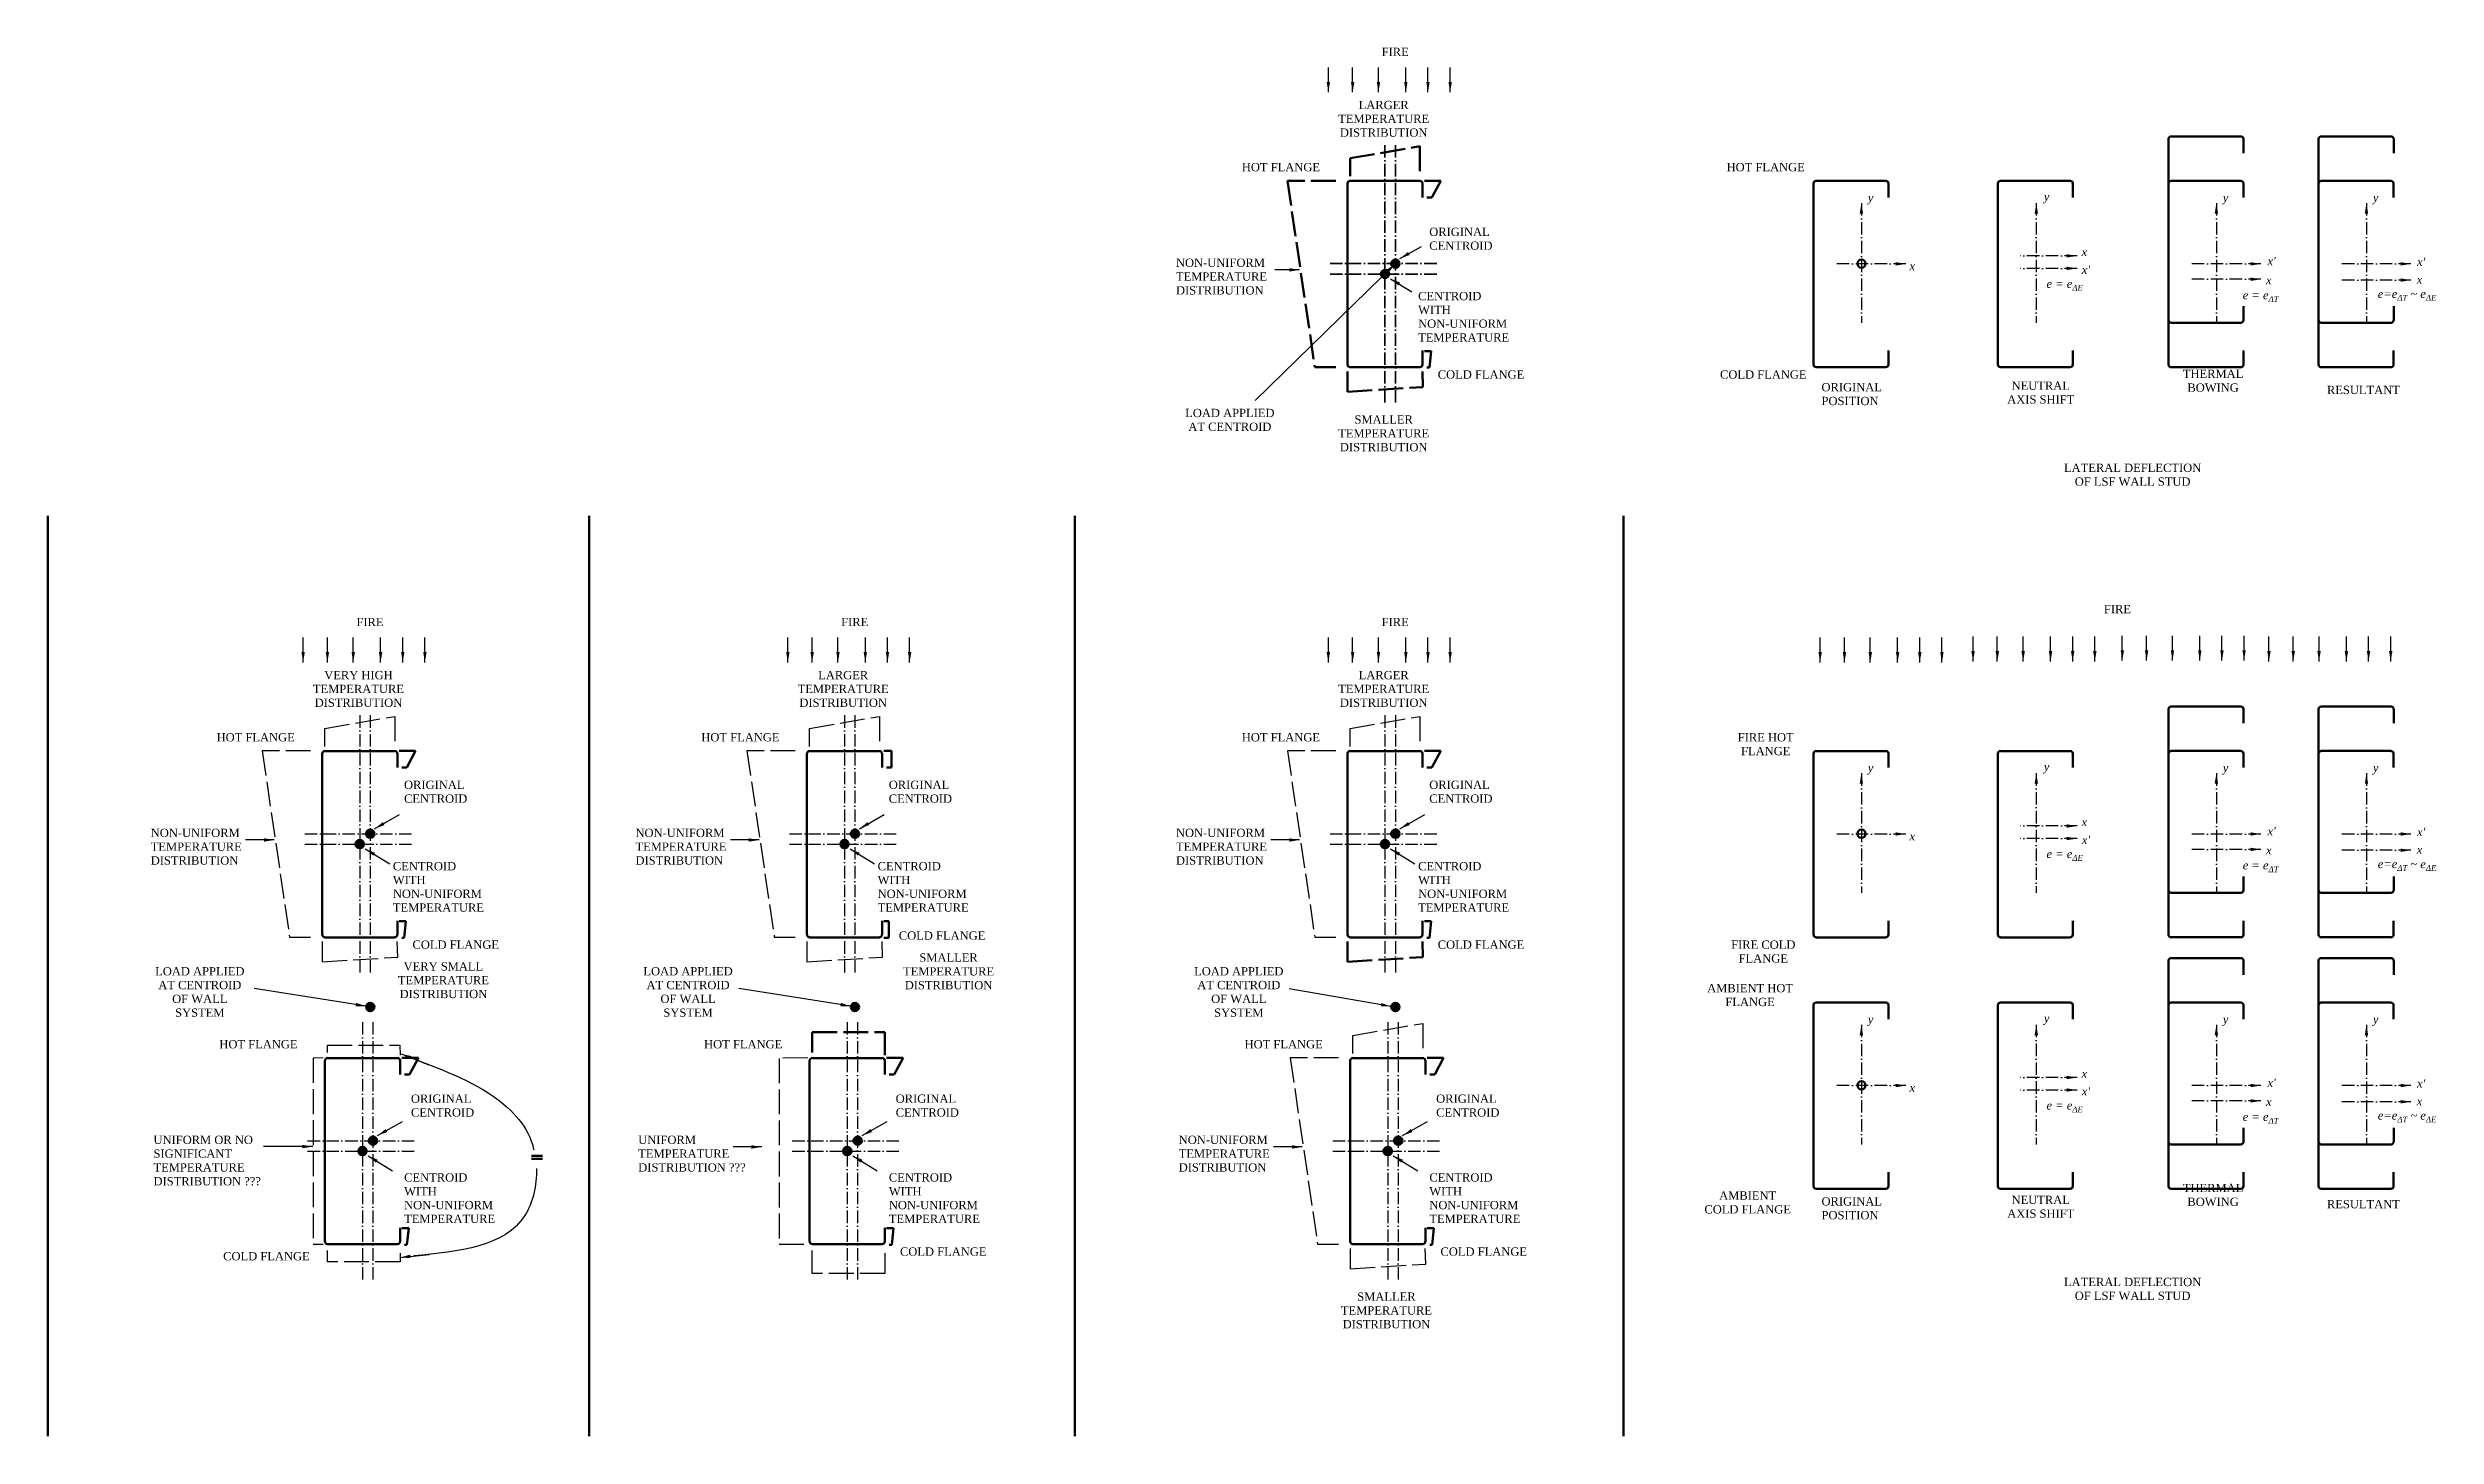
# Model space of a CAD drawing. Header units: millimetres. Extents: x 4718 to 11481, y 420 to 1811.
# Drawn here: x 8568 to 9721, y 905 to 1576 of the extents above; entities that cross this region are included whole.
import ezdxf

# ---------------------------------------------------------------- set-up
doc = ezdxf.new("R2010")
doc.units = ezdxf.units.MM
doc.linetypes.add('ACAD_ISO02W100', pattern=[15, 12, -3])
doc.linetypes.add('ACAD_ISO10W100', pattern=[18, 12, -3, 0, -3])
doc.layers.get('0').update_dxf_attribs({"lineweight": 100})
doc.styles.get("Standard").update_dxf_attribs({"font": 'times.ttf'})
doc.dimstyles.new('ISO-25', dxfattribs={"dimtxt": 2.5, "dimasz": 2.5, "dimexe": 1.25, "dimexo": 0.625, "dimtad": 1, "dimtxsty": 'Standard', "dimcen": 2.5, "dimadec": 0, "dimazin": 0, "dimtfac": 1, "dimtmove": 0, "dimatfit": 3, "dimfxl": 1, "dimarcsym": 0})
doc.dimstyles.new('Times new roman', dxfattribs={"dimtxt": 5, "dimasz": 5, "dimexe": 2, "dimexo": 1, "dimgap": 1, "dimtad": 1, "dimtih": 1, "dimtoh": 1, "dimtxsty": 'Standard', "dimblk": 'ARCHTICK', "dimcen": 0, "dimadec": 0, "dimazin": 0, "dimtfac": 1, "dimtmove": 0, "dimatfit": 3, "dimfxl": 1, "dimarcsym": 0})

msp = doc.modelspace()

# ---------------------------------------------------------------- texts
at = {"char_height": 4, "attachment_point": 1}
for s, width, insert in [('\\pxqc;FIRE', 20.05912, (9208.299, 1575.671)), ('\\pxqc;LARGER TEMPERATURE DISTRIBUTION', 43.26174, (9191.135, 1550.018)), ('\\pxqc;{\\C240;\\c2367469;HOT FLANGE}', 43.26174, (9141.509, 1519.999)), ('\\pxqc;{\\C240;\\c2367469;HOT FLANGE}', 43.26174, (9375.603, 1519.999)), ('{\\fTimes New Roman|b0|i1|c0|p18;y}', 2.48943, (9446.546, 1505.262)), ('{\\fTimes New Roman|b0|i1|c0|p18;y}', 32.24753, (9531.558, 1505.779)), ('{\\fTimes New Roman|b0|i1|c0|p18;y}', 2.48943, (9617.975, 1505.262)), ('{\\fTimes New Roman|b0|i1|c0|p18;y}', 2.48943, (9690.447, 1505.262)), ('ORIGINAL CENTROID ', 32.54047, (9234.776, 1488.725)), ('{\\fTimes New Roman|b0|i1|c0|p18;x}', 1.53216, (9549.749, 1479.049)), ('NON-UNIFORM\\PTEMPERATURE DISTRIBUTION', 16.14509, (9112.464, 1473.811)), ('{\\fTimes New Roman|b0|i1|c0|p18;x}', 32.24753, (9466.661, 1472.183)), ("{\\fTimes New Roman|b0|i1|c0|p18;x'}", 1.53216, (9549.874, 1470.44)), ("{\\fTimes New Roman|b0|i1|c0|p18;x'}", 1.53216, (9639.544, 1474.58)), ("{\\fTimes New Roman|b0|i1|c0|p18;x'}", 1.53216, (9711.754, 1474.285)), ('CENTROID WITH NON-UNIFORM TEMPERATURE', 47.06906, (9229.393, 1457.714)), ('\\A1;{\\fTimes New Roman|b0|i1|c0|p18;e = e\\H0.7x;\\S^ ΔE;}', 22.20691, (9532.827, 1463.651)), ('\\A1;{\\fTimes New Roman|b0|i1|c0|p18;e = e\\H0.7x;\\S^ ΔT;}', 18.04765, (9627.586, 1458.164)), ('{\\fTimes New Roman|b0|i1|c0|p18;x}', 32.24753, (9638.83, 1465.381)), ('\\A1;{\\fTimes New Roman|b0|i1|c0|p18;e=e\\H0.7x;\\S^ ΔT;\\H1.4286x; ~ e\\H0.7x;\\S^ ΔE;}', 30.27397, (9692.784, 1458.782)), ('{\\fTimes New Roman|b0|i1|c0|p18;x}', 32.24753, (9711.598, 1465.677)), ('\\pxqc;{\\C175;\\c10835013;COLD FLANGE}', 43.26174, (9238.123, 1419.814)), ('\\pxqc;{\\C175;\\c10835013;COLD FLANGE}', 43.26174, (9374.432, 1419.814)), ('\\pxqc; THERMAL BOWING', 27.98937, (9599.284, 1420.149)), ('{\\fTimes New Roman|b0|i0|c0|p18;ORIGINAL POSITION}', 10.26634, (9424.183, 1413.69)), ('\\pxqc;NEUTRAL AXIS SHIFT', 32.47669, (9513.813, 1414.416)), ('{\\fTimes New Roman|b0|i0|c0|p18;RESULTANT}', 13.75868, (9668.24, 1412.35)), ('\\pxqc;LOAD APPLIED AT CENTROID', 43.26174, (9116.85, 1401.231)), ('\\pxqc;SMALLER TEMPERATURE DISTRIBUTION', 43.26174, (9191.135, 1398.054)), ('\\pxqc;LATERAL DEFLECTION OF LSF WALL STUD', 73.11581, (9537.855, 1374.746)), ('\\pxqc;FIRE', 20.05912, (9557.064, 1306.479)), ('\\pxqc;FIRE', 20.05912, (8713.228, 1300.23)), ('\\pxqc;FIRE', 20.05912, (8947.298, 1300.23)), ('\\pxqc;FIRE', 20.05912, (9208.299, 1300.23)), ('\\pxqc;VERY HIGH TEMPERATURE DISTRIBUTION', 43.26174, (8696.064, 1274.577)), ('\\pxqc;LARGER TEMPERATURE DISTRIBUTION', 43.26174, (8930.134, 1274.577)), ('\\pxqc;LARGER TEMPERATURE DISTRIBUTION', 43.26174, (9191.135, 1274.577)), ('\\pxqc;{\\C240;\\c2367469;HOT FLANGE}', 43.26174, (8646.437, 1244.558)), ('\\pxqc;{\\C240;\\c2367469;HOT FLANGE}', 43.26174, (8880.507, 1244.558)), ('\\pxqc;{\\C240;\\c2367469;HOT FLANGE}', 43.26174, (9141.509, 1244.558)), ('\\pxqc;{\\C240;\\c2367469;FIRE HOT FLANGE}', 43.26174, (9375.603, 1244.558)), ('{\\fTimes New Roman|b0|i1|c0|p18;y}', 2.48943, (9446.546, 1229.821)), ('{\\fTimes New Roman|b0|i1|c0|p18;y}', 32.24753, (9531.558, 1230.338)), ('{\\fTimes New Roman|b0|i1|c0|p18;y}', 2.48943, (9617.975, 1229.821)), ('{\\fTimes New Roman|b0|i1|c0|p18;y}', 2.48943, (9690.447, 1229.821)), ('ORIGINAL CENTROID ', 32.54047, (8739.705, 1221.578)), ('ORIGINAL CENTROID ', 32.54047, (8973.775, 1221.578)), ('ORIGINAL CENTROID ', 32.54047, (9234.776, 1221.578)), ('{\\fTimes New Roman|b0|i1|c0|p18;x}', 1.53216, (9549.749, 1203.608)), ('NON-UNIFORM\\PTEMPERATURE DISTRIBUTION', 16.14509, (8617.392, 1198.37)), ('NON-UNIFORM\\PTEMPERATURE DISTRIBUTION', 16.14509, (8851.462, 1198.37)), ('NON-UNIFORM\\PTEMPERATURE DISTRIBUTION', 16.14509, (9112.464, 1198.37)), ('{\\fTimes New Roman|b0|i1|c0|p18;x}', 32.24753, (9466.661, 1196.742)), ("{\\fTimes New Roman|b0|i1|c0|p18;x'}", 1.53216, (9549.874, 1194.999)), ('{\\fTimes New Roman|b0|i1|c0|p18;x}', 32.24753, (9638.83, 1189.94)), ("{\\fTimes New Roman|b0|i1|c0|p18;x'}", 1.53216, (9639.544, 1199.139)), ('{\\fTimes New Roman|b0|i1|c0|p18;x}', 32.24753, (9711.598, 1190.236)), ("{\\fTimes New Roman|b0|i1|c0|p18;x'}", 1.53216, (9711.754, 1198.844)), ('CENTROID WITH NON-UNIFORM TEMPERATURE', 47.06906, (8734.321, 1182.273)), ('CENTROID WITH NON-UNIFORM TEMPERATURE', 47.06906, (8968.391, 1182.273)), ('CENTROID WITH NON-UNIFORM TEMPERATURE', 47.06906, (9229.393, 1182.273)), ('\\A1;{\\fTimes New Roman|b0|i1|c0|p18;e = e\\H0.7x;\\S^ ΔE;}', 22.20691, (9532.827, 1188.21)), ('\\A1;{\\fTimes New Roman|b0|i1|c0|p18;e = e\\H0.7x;\\S^ ΔT;}', 18.04765, (9627.586, 1182.723)), ('\\A1;{\\fTimes New Roman|b0|i1|c0|p18;e=e\\H0.7x;\\S^ ΔT;\\H1.4286x; ~ e\\H0.7x;\\S^ ΔE;}', 30.27397, (9692.784, 1183.341)), ('\\pxqc;{\\C175;\\c10835013;COLD FLANGE}', 43.26174, (8743.052, 1144.373)), ('\\pxqc;{\\C175;\\c10835013;COLD FLANGE}', 43.26174, (8977.884, 1148.755)), ('\\pxqc;{\\C175;\\c10835013;COLD FLANGE}', 43.26174, (9238.123, 1144.373)), ('\\pxqc;{\\C175;\\c10835013;FIRE COLD FLANGE}', 43.26174, (9374.432, 1144.373)), ('\\pxqc;LOAD APPLIED AT CENTROID OF WALL SYSTEM', 43.26174, (8619.449, 1131.513)), ('\\pxqc;VERY SMALL TEMPERATURE DISTRIBUTION', 43.26174, (8737.078, 1133.857)), ('\\pxqc;LOAD APPLIED AT CENTROID OF WALL SYSTEM', 43.26174, (8855.227, 1131.513)), ('\\pxqc;SMALLER TEMPERATURE DISTRIBUTION', 43.26174, (8981.012, 1138.13)), ('\\pxqc;LOAD APPLIED AT CENTROID OF WALL SYSTEM', 43.26174, (9121.16, 1131.513)), ('\\pxqc;{\\C240;\\c2367469;AMBIENT HOT FLANGE}', 43.26174, (9368.065, 1123.344)), ('{\\fTimes New Roman|b0|i1|c0|p18;y}', 32.24753, (9531.558, 1108.825)), ('\\pxqc;{\\C240;\\c2367469;HOT FLANGE}', 43.26174, (8647.766, 1096.262)), ('\\pxqc;{\\C240;\\c2367469;HOT FLANGE}', 43.26174, (8881.837, 1096.262)), ('\\pxqc;{\\C240;\\c2367469;HOT FLANGE}', 43.26174, (9142.838, 1096.262)), ('{\\fTimes New Roman|b0|i1|c0|p18;y}', 2.48943, (9446.546, 1108.308)), ('{\\fTimes New Roman|b0|i1|c0|p18;y}', 2.48943, (9617.975, 1108.308)), ('{\\fTimes New Roman|b0|i1|c0|p18;y}', 2.48943, (9690.447, 1108.308)), ('{\\fTimes New Roman|b0|i1|c0|p18;x}', 32.24753, (9466.661, 1075.228)), ('{\\fTimes New Roman|b0|i1|c0|p18;x}', 1.53216, (9549.749, 1082.095)), ("{\\fTimes New Roman|b0|i1|c0|p18;x'}", 1.53216, (9549.874, 1073.485)), ("{\\fTimes New Roman|b0|i1|c0|p18;x'}", 1.53216, (9639.544, 1077.626)), ("{\\fTimes New Roman|b0|i1|c0|p18;x'}", 1.53216, (9711.754, 1077.33)), ('ORIGINAL CENTROID ', 32.54047, (8743.039, 1069.948)), ('ORIGINAL CENTROID ', 32.54047, (8977.11, 1069.948)), ('ORIGINAL CENTROID ', 32.54047, (9238.111, 1069.948)), ('\\A1;{\\fTimes New Roman|b0|i1|c0|p18;e = e\\H0.7x;\\S^ ΔE;}', 22.20691, (9532.827, 1066.697)), ('{\\fTimes New Roman|b0|i1|c0|p18;x}', 32.24753, (9638.83, 1068.426)), ('{\\fTimes New Roman|b0|i1|c0|p18;x}', 32.24753, (9711.598, 1068.722)), ('{\\C240;\\c2367469;UNIFORM OR NO\\PSIGNIFICANT TEMPERATURE DISTRIBUTION ???}', 52.44448, (8618.721, 1050.074)), ('{\\C240;\\c2367469;UNIFORM\\PTEMPERATURE DISTRIBUTION ???}', 52.44448, (8852.791, 1050.074)), ('NON-UNIFORM\\PTEMPERATURE DISTRIBUTION', 16.14509, (9113.793, 1050.074)), ('\\A1;{\\fTimes New Roman|b0|i1|c0|p18;e = e\\H0.7x;\\S^ ΔT;}', 18.04765, (9627.586, 1061.209)), ('\\A1;{\\fTimes New Roman|b0|i1|c0|p18;e=e\\H0.7x;\\S^ ΔT;\\H1.4286x; ~ e\\H0.7x;\\S^ ΔE;}', 30.27397, (9692.784, 1061.827)), ('CENTROID WITH NON-UNIFORM TEMPERATURE', 47.06906, (8739.74, 1031.893)), ('CENTROID WITH NON-UNIFORM TEMPERATURE', 47.06906, (8973.81, 1031.893)), ('CENTROID WITH NON-UNIFORM TEMPERATURE', 47.06906, (9234.812, 1031.893)), ('\\pxqc; THERMAL BOWING', 27.98937, (9599.284, 1026.797)), ('\\pxqc;{\\C175;\\c10835013;AMBIENT COLD FLANGE}', 43.26174, (9366.894, 1023.159)), ('{\\fTimes New Roman|b0|i0|c0|p18;ORIGINAL POSITION}', 10.26634, (9424.183, 1020.338)), ('\\pxqc;NEUTRAL AXIS SHIFT', 32.47669, (9513.813, 1021.064)), ('{\\fTimes New Roman|b0|i0|c0|p18;RESULTANT}', 13.75868, (9668.24, 1018.998)), ('\\pxqc;{\\C175;\\c10835013;COLD FLANGE}', 43.26174, (8651.638, 993.846)), ('\\pxqc;{\\C175;\\c10835013;COLD FLANGE}', 43.26174, (8978.451, 996.077)), ('\\pxqc;{\\C175;\\c10835013;COLD FLANGE}', 43.26174, (9239.452, 996.077)), ('\\pxqc;LATERAL DEFLECTION OF LSF WALL STUD', 73.11581, (9537.855, 981.394)), ('\\pxqc;SMALLER TEMPERATURE DISTRIBUTION', 43.26174, (9192.464, 974.317))]:
    msp.add_mtext_dynamic_manual_height_columns(s, width=width, gutter_width=12.5, heights=[0], dxfattribs=dict(at, insert=insert))

# ---------------------------------------------------------------- blocks, each defined once
blk = doc.blocks.new('stud 90 final')
at = {"lineweight": 53}
for p, q in [((3608.7, 1346.5), (3608.7, 1434)), ((3610, 1435.2), (3643.7, 1435.2)), ((3645, 1434), (3645, 1427.2)), ((3645, 1353.2), (3645, 1346.5)), ((3610, 1345.2), (3643.7, 1345.2))]:
    blk.add_line(p, q, dxfattribs=at)
for centre, start, end in [((3610, 1434), 90, 180), ((3643.7, 1434), 0, 90), ((3610, 1346.5), 180, 270), ((3643.7, 1346.5), 270, 0)]:
    blk.add_arc(centre, 1.25, start, end, dxfattribs=at)
blk = doc.blocks.new('_ArchTick')
at = {"color": 0, "linetype": 'ByBlock', "const_width": 0.15}
blk.add_lwpolyline([(-0.5, -0.5), (0.5, 0.5)], dxfattribs=at)
blk = doc.blocks.new('GREY STUD')
at = {"color": 252, "lineweight": 53, "true_color": 0x939598}
for p, q in [((9591.7, 1562.8), (9591.7, 1650.3)), ((9593, 1651.6), (9626.7, 1651.6)), ((9628, 1650.3), (9628, 1643.6)), ((9628, 1569.6), (9628, 1562.8)), ((9593, 1561.6), (9626.7, 1561.6))]:
    blk.add_line(p, q, dxfattribs=at)
for centre, start, end in [((9593, 1650.3), 90, 180), ((9626.7, 1650.3), 0, 90), ((9593, 1562.8), 180, 270), ((9626.7, 1562.8), 270, 0)]:
    blk.add_arc(centre, 1.25, start, end, dxfattribs=at)

# ---------------------------------------------------------------- hatches: boundary and pattern name
at = {"lineweight": 53, "true_color": 0xed1f24}
h = msp.add_hatch(color=240, dxfattribs=at)
h.dxf.hatch_style = 1
h.paths.add_polyline_path([(9213.396, 1468.362), (9213.396, 1466.362), (9215.396, 1466.362, 0.41421356)])
h.paths.add_polyline_path([(9215.396, 1466.362), (9213.396, 1466.362), (9213.396, 1464.362, 0.41421356)])
h.paths.add_polyline_path([(9213.396, 1466.362), (9211.396, 1466.362, 0.41421356), (9213.396, 1464.362)])
h.paths.add_polyline_path([(9213.396, 1468.362, 0.41421356), (9211.396, 1466.362), (9213.396, 1466.362)])
h.paths.add_polyline_path([(9218.396, 1471.362), (9216.448, 1471.362, 0.40657188), (9218.396, 1469.363)])
h.paths.add_polyline_path([(9218.396, 1473.362, 0.40657188), (9216.448, 1471.362), (9218.396, 1471.362)])
h.paths.add_polyline_path([(9218.396, 1473.362), (9218.396, 1471.362), (9220.448, 1471.362, 0.42189676)])
h.paths.add_polyline_path([(9220.448, 1471.362), (9218.396, 1471.362), (9218.396, 1469.363, 0.42189676)])
h = msp.add_hatch(color=240, dxfattribs=at)
h.dxf.hatch_style = 1
h.paths.add_polyline_path([(8718.324, 1192.921), (8718.324, 1190.921), (8720.324, 1190.921, 0.41421356)])
h.paths.add_polyline_path([(8720.324, 1190.921), (8718.324, 1190.921), (8718.324, 1188.921, 0.41421356)])
h.paths.add_polyline_path([(8718.324, 1190.921), (8716.324, 1190.921, 0.41421356), (8718.324, 1188.921)])
h.paths.add_polyline_path([(8718.324, 1192.921, 0.41421356), (8716.324, 1190.921), (8718.324, 1190.921)])
h.paths.add_polyline_path([(8723.324, 1195.921), (8721.376, 1195.921, 0.40657188), (8723.324, 1193.922)])
h.paths.add_polyline_path([(8723.324, 1197.921, 0.40657188), (8721.376, 1195.921), (8723.324, 1195.921)])
h.paths.add_polyline_path([(8723.324, 1197.921), (8723.324, 1195.921), (8725.376, 1195.921, 0.42189676)])
h.paths.add_polyline_path([(8725.376, 1195.921), (8723.324, 1195.921), (8723.324, 1193.922, 0.42189676)])
h = msp.add_hatch(color=240, dxfattribs=at)
h.dxf.hatch_style = 1
h.paths.add_polyline_path([(8952.394, 1192.921), (8952.394, 1190.921), (8954.394, 1190.921, 0.41421356)])
h.paths.add_polyline_path([(8954.394, 1190.921), (8952.394, 1190.921), (8952.394, 1188.921, 0.41421356)])
h.paths.add_polyline_path([(8952.394, 1190.921), (8950.394, 1190.921, 0.41421356), (8952.394, 1188.921)])
h.paths.add_polyline_path([(8952.394, 1192.921, 0.41421356), (8950.394, 1190.921), (8952.394, 1190.921)])
h.paths.add_polyline_path([(8957.394, 1195.921), (8955.447, 1195.921, 0.40657188), (8957.394, 1193.922)])
h.paths.add_polyline_path([(8957.394, 1197.921, 0.40657188), (8955.447, 1195.921), (8957.394, 1195.921)])
h.paths.add_polyline_path([(8957.394, 1197.921), (8957.394, 1195.921), (8959.447, 1195.921, 0.42189676)])
h.paths.add_polyline_path([(8959.447, 1195.921), (8957.394, 1195.921), (8957.394, 1193.922, 0.42189676)])
h = msp.add_hatch(color=240, dxfattribs=at)
h.dxf.hatch_style = 1
h.paths.add_polyline_path([(9213.396, 1192.921), (9213.396, 1190.921), (9215.396, 1190.921, 0.41421356)])
h.paths.add_polyline_path([(9215.396, 1190.921), (9213.396, 1190.921), (9213.396, 1188.921, 0.41421356)])
h.paths.add_polyline_path([(9213.396, 1190.921), (9211.396, 1190.921, 0.41421356), (9213.396, 1188.921)])
h.paths.add_polyline_path([(9213.396, 1192.921, 0.41421356), (9211.396, 1190.921), (9213.396, 1190.921)])
h.paths.add_polyline_path([(9218.396, 1195.921), (9216.448, 1195.921, 0.40657188), (9218.396, 1193.922)])
h.paths.add_polyline_path([(9218.396, 1197.921, 0.40657188), (9216.448, 1195.921), (9218.396, 1195.921)])
h.paths.add_polyline_path([(9218.396, 1197.921), (9218.396, 1195.921), (9220.448, 1195.921, 0.42189676)])
h.paths.add_polyline_path([(9220.448, 1195.921), (9218.396, 1195.921), (9218.396, 1193.922, 0.42189676)])
h = msp.add_hatch(color=240, dxfattribs=at)
h.dxf.hatch_style = 1
h.paths.add_polyline_path([(8721.364, 1112.22, 1), (8725.364, 1112.22, 1)])
h = msp.add_hatch(color=240, dxfattribs=at)
h.dxf.hatch_style = 1
h.paths.add_polyline_path([(8955.434, 1112.22, 1), (8959.434, 1112.22, 1)])
h = msp.add_hatch(color=240, dxfattribs=at)
h.dxf.hatch_style = 1
h.paths.add_polyline_path([(9220.436, 1112.22, 1), (9216.436, 1112.22, 1)])
h = msp.add_hatch(color=240, dxfattribs=at)
h.dxf.hatch_style = 1
h.paths.add_polyline_path([(8719.653, 1044.626), (8719.653, 1042.626), (8721.653, 1042.626, 0.41421356)])
h.paths.add_polyline_path([(8721.653, 1042.626), (8719.653, 1042.626), (8719.653, 1040.626, 0.41421356)])
h.paths.add_polyline_path([(8719.653, 1042.626), (8717.653, 1042.626, 0.41421356), (8719.653, 1040.626)])
h.paths.add_polyline_path([(8719.653, 1044.626, 0.41421356), (8717.653, 1042.626), (8719.653, 1042.626)])
h.paths.add_polyline_path([(8724.653, 1047.626), (8722.706, 1047.626, 0.40657188), (8724.653, 1045.626)])
h.paths.add_polyline_path([(8724.653, 1049.625, 0.40657188), (8722.706, 1047.626), (8724.653, 1047.626)])
h.paths.add_polyline_path([(8724.653, 1049.625), (8724.653, 1047.626), (8726.706, 1047.626, 0.42189676)])
h.paths.add_polyline_path([(8726.706, 1047.626), (8724.653, 1047.626), (8724.653, 1045.626, 0.42189676)])
h = msp.add_hatch(color=240, dxfattribs=at)
h.dxf.hatch_style = 1
h.paths.add_polyline_path([(8953.723, 1044.626), (8953.723, 1042.626), (8955.723, 1042.626, 0.41421356)])
h.paths.add_polyline_path([(8955.723, 1042.626), (8953.723, 1042.626), (8953.723, 1040.626, 0.41421356)])
h.paths.add_polyline_path([(8953.723, 1042.626), (8951.723, 1042.626, 0.41421356), (8953.723, 1040.626)])
h.paths.add_polyline_path([(8953.723, 1044.626, 0.41421356), (8951.723, 1042.626), (8953.723, 1042.626)])
h.paths.add_polyline_path([(8958.723, 1047.626), (8956.776, 1047.626, 0.40657188), (8958.723, 1045.626)])
h.paths.add_polyline_path([(8958.723, 1049.625, 0.40657188), (8956.776, 1047.626), (8958.723, 1047.626)])
h.paths.add_polyline_path([(8958.723, 1049.625), (8958.723, 1047.626), (8960.776, 1047.626, 0.42189676)])
h.paths.add_polyline_path([(8960.776, 1047.626), (8958.723, 1047.626), (8958.723, 1045.626, 0.42189676)])
h = msp.add_hatch(color=240, dxfattribs=at)
h.dxf.hatch_style = 1
h.paths.add_polyline_path([(9214.725, 1044.626), (9214.725, 1042.626), (9216.725, 1042.626, 0.41421356)])
h.paths.add_polyline_path([(9216.725, 1042.626), (9214.725, 1042.626), (9214.725, 1040.626, 0.41421356)])
h.paths.add_polyline_path([(9214.725, 1042.626), (9212.725, 1042.626, 0.41421356), (9214.725, 1040.626)])
h.paths.add_polyline_path([(9214.725, 1044.626, 0.41421356), (9212.725, 1042.626), (9214.725, 1042.626)])
h.paths.add_polyline_path([(9219.725, 1047.626), (9217.777, 1047.626, 0.40657188), (9219.725, 1045.626)])
h.paths.add_polyline_path([(9219.725, 1049.625, 0.40657188), (9217.777, 1047.626), (9219.725, 1047.626)])
h.paths.add_polyline_path([(9219.725, 1049.625), (9219.725, 1047.626), (9221.777, 1047.626, 0.42189676)])
h.paths.add_polyline_path([(9221.777, 1047.626), (9219.725, 1047.626), (9219.725, 1045.626, 0.42189676)])

# ---------------------------------------------------------------- linework, layer by layer
at = {"color": 242, "linetype": 'ACAD_ISO02W100', "lineweight": 50, "true_color": 0xcd2027}
for points in [[(9196.521, 1513.57), (9196.521, 1522.27), (9230.271, 1528.073), (9230.271, 1513.57)], [(9189.637, 1511.362), (9166.275, 1511.362), (9179.51, 1421.367), (9189.637, 1421.362)], [(9232.414, 1511.362), (9240.382, 1511.362), (9236.064, 1503.4), (9233.664, 1503.4)], [(9195.271, 1419.243), (9195.271, 1409.485), (9231.727, 1411.767), (9231.521, 1419.243)], [(9232.414, 1429.095), (9235.681, 1429.095), (9234.864, 1421.133), (9233.664, 1421.133)], [(8737.342, 1235.921), (8745.31, 1235.921), (8740.992, 1227.959), (8738.592, 1227.959)], [(8971.412, 1235.921), (8975.063, 1235.921), (8975.063, 1227.959), (8972.662, 1227.959)], [(9232.414, 1235.921), (9240.382, 1235.921), (9236.064, 1227.959), (9233.664, 1227.959)], [(8737.342, 1153.654), (8740.609, 1153.654), (8739.792, 1145.692), (8738.592, 1145.692)], [(8971.412, 1153.654), (8973.736, 1153.654), (8973.862, 1145.692), (8971.406, 1145.692)], [(9232.414, 1153.654), (9235.681, 1153.654), (9234.864, 1145.692), (9233.664, 1145.692)], [(9195.271, 1143.802), (9195.271, 1134.044), (9231.727, 1136.327), (9231.521, 1143.802)], [(8936.848, 1090.248), (8936.848, 1100.111), (8971.848, 1100.111), (8971.848, 1088.998)], [(8738.671, 1087.626), (8746.639, 1087.626), (8742.322, 1079.664), (8739.921, 1079.664)], [(8972.741, 1087.626), (8980.709, 1087.626), (8976.392, 1079.664), (8973.991, 1079.664)], [(9233.743, 1087.626), (9241.711, 1087.626), (9237.393, 1079.664), (9234.993, 1079.664)], [(8738.671, 1005.358), (8741.939, 1005.358), (8741.121, 997.396), (8739.921, 997.396)], [(8972.741, 1005.358), (8976.009, 1005.358), (8975.192, 997.396), (8973.991, 997.396)], [(9233.743, 1005.358), (9237.01, 1005.358), (9236.193, 997.396), (9234.993, 997.396)]]:
    msp.add_lwpolyline(points, dxfattribs=at)
at = {"linetype": 'ACAD_ISO10W100', "lineweight": 35, "ltscale": 0.5}
for points in [[(9213.396, 1528.615), (9213.396, 1403.954)], [(9218.396, 1528.615), (9218.396, 1403.954)], [(9186.865, 1471.362), (9239.822, 1471.362)], [(9186.865, 1466.362), (9239.822, 1466.362)]]:
    msp.add_lwpolyline(points, dxfattribs=at)
at = {"lineweight": 53}
for points in [[(8567.665, 1349.576), (8567.665, 904.857)], [(8829.044, 1349.576), (8829.044, 904.857)], [(9063.569, 1349.576), (9063.569, 904.857)], [(9328.528, 1349.576), (9328.528, 904.857)], [(8801.299, 1040.26), (8806.639, 1040.26)], [(8801.299, 1038.812), (8806.639, 1038.812)]]:
    msp.add_lwpolyline(points, dxfattribs=at)
at = {"color": 242, "linetype": 'ACAD_ISO02W100', "lineweight": 30, "true_color": 0xcd2027}
for points in [[(8701.449, 1238.129), (8701.449, 1246.829), (8735.199, 1252.632), (8735.199, 1238.129)], [(8935.519, 1238.129), (8935.519, 1246.829), (8969.269, 1252.632), (8969.269, 1238.129)], [(9196.521, 1238.129), (9196.521, 1246.829), (9230.271, 1252.632), (9230.271, 1238.129)], [(8694.565, 1235.921), (8671.203, 1235.921), (8684.438, 1145.926), (8694.565, 1145.921)], [(8928.636, 1235.921), (8905.274, 1235.921), (8918.508, 1145.926), (8928.635, 1145.921)], [(9189.637, 1235.921), (9166.275, 1235.921), (9179.51, 1145.926), (9189.637, 1145.921)], [(8700.199, 1143.802), (8700.199, 1134.044), (8736.656, 1136.327), (8736.449, 1143.802)], [(8934.269, 1143.802), (8934.269, 1134.044), (8970.726, 1136.327), (8970.519, 1143.802)], [(9197.85, 1089.833), (9197.85, 1098.533), (9231.6, 1104.336), (9231.6, 1089.833)], [(8700.592, 1087.626), (8695.844, 1087.521), (8695.844, 997.73), (8700.592, 997.626)], [(8702.778, 1090.248), (8702.686, 1093.756), (8737.686, 1093.756), (8737.778, 1088.998)], [(8934.662, 1087.626), (8920.824, 1087.416), (8920.824, 997.626), (8934.662, 997.626)], [(9190.966, 1087.626), (9167.604, 1087.626), (9180.839, 997.63), (9190.966, 997.626)], [(8737.778, 993.316), (8737.778, 989.133), (8702.778, 989.133), (8702.778, 994.566)], [(8971.848, 993.316), (8971.848, 983.453), (8936.848, 983.453), (8936.848, 994.566)], [(9196.6, 995.507), (9196.6, 985.748), (9233.057, 988.031), (9232.85, 995.507)]]:
    msp.add_lwpolyline(points, dxfattribs=at)
at = {"linetype": 'ACAD_ISO10W100', "lineweight": 25, "ltscale": 0.5}
for points in [[(8718.324, 1253.174), (8718.324, 1128.513)], [(8723.324, 1253.174), (8723.324, 1128.513)], [(8952.394, 1253.174), (8952.394, 1128.513)], [(8957.394, 1253.174), (8957.394, 1128.513)], [(9213.396, 1253.174), (9213.396, 1128.513)], [(9218.396, 1253.174), (9218.396, 1128.513)], [(8691.793, 1195.921), (8744.75, 1195.921)], [(8691.793, 1190.921), (8744.75, 1190.921)], [(8925.864, 1195.921), (8978.82, 1195.921)], [(8925.864, 1190.921), (8978.82, 1190.921)], [(9186.865, 1195.921), (9239.822, 1195.921)], [(9186.865, 1190.921), (9239.822, 1190.921)], [(8719.653, 1104.878), (8719.653, 980.217)], [(8724.653, 1104.878), (8724.653, 980.217)], [(8953.723, 1104.878), (8953.723, 980.217)], [(8958.723, 1104.878), (8958.723, 980.217)], [(9214.725, 1104.878), (9214.725, 980.217)], [(9219.725, 1104.878), (9219.725, 980.217)], [(8693.123, 1047.626), (8746.079, 1047.626)], [(8693.123, 1042.626), (8746.079, 1042.626)], [(8927.193, 1047.626), (8980.15, 1047.626)], [(8927.193, 1042.626), (8980.15, 1042.626)], [(9188.194, 1047.626), (9241.151, 1047.626)], [(9188.194, 1042.626), (9241.151, 1042.626)]]:
    msp.add_lwpolyline(points, dxfattribs=at)
at = {"lineweight": 53}
for centre in [(9213.396, 1466.362), (9218.448, 1471.362), (9443.489, 1471.362), (8718.324, 1190.921), (8723.376, 1195.921), (8952.394, 1190.921), (8957.447, 1195.921), (9213.396, 1190.921), (9218.448, 1195.921), (9443.489, 1195.921), (8723.364, 1112.22), (8957.434, 1112.22), (9218.436, 1112.22), (9443.489, 1074.408), (8724.706, 1047.626), (8958.776, 1047.626), (9219.777, 1047.626), (8719.653, 1042.626), (8953.723, 1042.626), (9214.725, 1042.626)]:
    msp.add_circle(centre, 2, dxfattribs=at)
at = {"lineweight": 30}
for points, knots in [([(8747, 1086.18), (8762.466, 1080.255), (8782.897, 1072.429), (8798.92, 1053.917), (8801.722, 1046.056), (8802.405, 1043.217)], [0, 0, 0, 0, 48.45888043, 64.01417447, 72.28375755, 72.28375755, 72.28375755, 72.28375755]), ([(8803.601, 1034.183), (8803.859, 1025.972), (8797.199, 997.151), (8766.374, 994.138), (8744.381, 991.988)], [80.81979521, 80.81979521, 80.81979521, 80.81979521, 103.7652098, 160.90551681, 160.90551681, 160.90551681, 160.90551681])]:
    msp.add_open_spline(points, degree=3, knots=knots, dxfattribs=at)

# ---------------------------------------------------------------- block references
at = {"color": 252, "lineweight": 53, "true_color": 0x939598}
for p in [(5983.02, 97.594), (5983.02, -177.847), (5983.02, -299.361)]:
    msp.add_blockref('stud 90 final', p, dxfattribs=at)
at = {"lineweight": 53}
for name, p in [('stud 90 final', (6055.491, 97.594)), ('stud 90 final', (5586.549, 76.128)), ('stud 90 final', (5811.59, 76.128)), ('stud 90 final', (5900.61, 76.128)), ('GREY STUD', (-0.005, -140.222)), ('GREY STUD', (72.466, -140.222)), ('stud 90 final', (6055.491, -177.847)), ('stud 90 final', (5091.477, -199.313)), ('stud 90 final', (5325.547, -199.313)), ('stud 90 final', (5586.549, -199.313)), ('stud 90 final', (5811.59, -199.313)), ('stud 90 final', (5900.61, -199.313)), ('GREY STUD', (-0.005, -415.663)), ('GREY STUD', (72.466, -415.663)), ('stud 90 final', (6055.491, -299.361)), ('stud 90 final', (5811.59, -320.826)), ('stud 90 final', (5900.61, -320.826)), ('GREY STUD', (-0.005, -537.177)), ('GREY STUD', (72.466, -537.177)), ('stud 90 final', (5092.806, -347.608)), ('stud 90 final', (5326.877, -347.608)), ('stud 90 final', (5587.878, -347.608))]:
    msp.add_blockref(name, p, dxfattribs=at)

msp.set_redraw_order([(e.dxf.handle, doc.entitydb.next_handle()) for e in msp.query("TEXT MTEXT ATTDEF DIMENSION ARC_DIMENSION")])  # texts and dimensions are drawn at this point

# ---------------------------------------------------------------- leaders
at = {"color": 242, "linetype": 'ACAD_ISO10W100', "lineweight": 40, "true_color": 0xcd2027}
for points in [[(9186.043, 1554.193), (9186.043, 1568.035)], [(9197.775, 1554.193), (9197.775, 1568.035)], [(9210.249, 1554.193), (9210.249, 1568.035)], [(9223.465, 1554.193), (9223.465, 1568.035)], [(9234.158, 1554.193), (9234.158, 1568.035)], [(9244.85, 1554.193), (9244.85, 1568.035)]]:
    msp.add_leader(points, dimstyle='ISO-25', override={"dimasz": 5, "dimgap": 0.625, "dimtad": 0}, dxfattribs=at)
at = {"linetype": 'ACAD_ISO10W100', "lineweight": 53, "ltscale": 0.5}
for points, override in [([(9443.437, 1500.573), (9443.437, 1442.828)], {"dimgap": 1, "dimtad": 0}), ([(9527.907, 1500.581), (9527.907, 1442.828)], {"dimtad": 0}), ([(9614.866, 1500.573), (9614.866, 1442.828)], {"dimgap": 1, "dimtad": 0}), ([(9687.338, 1500.573), (9687.338, 1442.828)], {"dimgap": 1, "dimtad": 0}), ([(9464.915, 1471.258), (9430.997, 1471.258)], {"dimgap": 1, "dimtad": 0}), ([(9547.577, 1475.125), (9520.071, 1475.125)], {"dimtad": 0}), ([(9547.577, 1469.082), (9520.071, 1469.082)], {"dimtad": 0}), ([(9636.345, 1471.258), (9602.426, 1471.258)], {"dimgap": 1, "dimtad": 0}), ([(9708.817, 1471.258), (9674.898, 1471.258)], {"dimgap": 1, "dimtad": 0}), ([(9636.345, 1463.829), (9602.426, 1463.829)], {"dimgap": 1, "dimtad": 0}), ([(9708.817, 1463.421), (9674.898, 1463.421)], {"dimgap": 1, "dimtad": 0}), ([(9443.437, 1225.132), (9443.437, 1167.387)], {"dimgap": 1, "dimtad": 0}), ([(9527.907, 1225.141), (9527.907, 1167.387)], {"dimtad": 0}), ([(9614.866, 1225.132), (9614.866, 1167.387)], {"dimgap": 1, "dimtad": 0}), ([(9687.338, 1225.132), (9687.338, 1167.387)], {"dimgap": 1, "dimtad": 0}), ([(9547.577, 1199.684), (9520.071, 1199.684)], {"dimtad": 0}), ([(9464.915, 1195.817), (9430.997, 1195.817)], {"dimgap": 1, "dimtad": 0}), ([(9547.577, 1193.641), (9520.071, 1193.641)], {"dimtad": 0}), ([(9636.345, 1195.817), (9602.426, 1195.817)], {"dimgap": 1, "dimtad": 0}), ([(9636.345, 1188.388), (9602.426, 1188.388)], {"dimgap": 1, "dimtad": 0}), ([(9708.817, 1195.817), (9674.898, 1195.817)], {"dimgap": 1, "dimtad": 0}), ([(9708.817, 1187.98), (9674.898, 1187.98)], {"dimgap": 1, "dimtad": 0}), ([(9443.437, 1103.619), (9443.437, 1045.873)], {"dimgap": 1, "dimtad": 0}), ([(9527.907, 1103.627), (9527.907, 1045.873)], {"dimtad": 0}), ([(9614.866, 1103.619), (9614.866, 1045.873)], {"dimgap": 1, "dimtad": 0}), ([(9687.338, 1103.619), (9687.338, 1045.873)], {"dimgap": 1, "dimtad": 0}), ([(9464.915, 1074.304), (9430.997, 1074.304)], {"dimgap": 1, "dimtad": 0}), ([(9547.577, 1078.17), (9520.071, 1078.17)], {"dimtad": 0}), ([(9547.577, 1072.128), (9520.071, 1072.128)], {"dimtad": 0}), ([(9636.345, 1074.304), (9602.426, 1074.304)], {"dimgap": 1, "dimtad": 0}), ([(9708.817, 1074.304), (9674.898, 1074.304)], {"dimgap": 1, "dimtad": 0}), ([(9636.345, 1066.874), (9602.426, 1066.874)], {"dimgap": 1, "dimtad": 0}), ([(9708.817, 1066.466), (9674.898, 1066.466)], {"dimgap": 1, "dimtad": 0})]:
    msp.add_leader(points, dimstyle='Times new roman', override=override, dxfattribs=at)
at = {"linetype": 'ACAD_ISO10W100', "lineweight": 100}
for points in [[(9220.578, 1473.818), (9232.629, 1480.629)], [(9172.132, 1468.366), (9158.289, 1468.366)], [(9216.061, 1464.094), (9227.861, 1456.856)]]:
    msp.add_leader(points, dimstyle='ISO-25', override={"dimasz": 5, "dimgap": 0.625, "dimtad": 0}, dxfattribs=at)
at = {"lineweight": 53}
msp.add_leader([(9218.396, 1471.362), (9150.699, 1405.228)], dimstyle='Times new roman', override={"dimgap": 1, "dimtad": 0}, dxfattribs=at)
at = {"color": 242, "linetype": 'ACAD_ISO02W100', "lineweight": 30, "true_color": 0xcd2027}
for points in [[(8690.971, 1278.752), (8690.971, 1292.594)], [(8702.703, 1278.752), (8702.703, 1292.594)], [(8715.177, 1278.752), (8715.177, 1292.594)], [(8728.394, 1278.752), (8728.394, 1292.594)], [(8739.086, 1278.752), (8739.086, 1292.594)], [(8749.778, 1278.752), (8749.778, 1292.594)], [(8925.041, 1278.752), (8925.041, 1292.594)], [(8936.773, 1278.752), (8936.773, 1292.594)], [(8949.247, 1278.752), (8949.247, 1292.594)], [(8962.464, 1278.752), (8962.464, 1292.594)], [(8973.156, 1278.752), (8973.156, 1292.594)], [(8983.848, 1278.752), (8983.848, 1292.594)], [(9186.043, 1278.752), (9186.043, 1292.594)], [(9197.775, 1278.752), (9197.775, 1292.594)], [(9210.249, 1278.752), (9210.249, 1292.594)], [(9223.465, 1278.752), (9223.465, 1292.594)], [(9234.158, 1278.752), (9234.158, 1292.594)], [(9244.85, 1278.752), (9244.85, 1292.594)], [(9423.527, 1278.752), (9423.527, 1292.594)], [(9435.258, 1278.752), (9435.258, 1292.594)], [(9447.733, 1278.752), (9447.733, 1292.594)], [(9460.949, 1278.752), (9460.949, 1292.594)], [(9471.641, 1278.752), (9471.641, 1292.594)], [(9482.334, 1278.752), (9482.334, 1292.594)], [(9497.355, 1279.186), (9497.355, 1293.028)], [(9509.087, 1279.186), (9509.087, 1293.028)], [(9521.561, 1279.186), (9521.561, 1293.028)], [(9534.778, 1279.186), (9534.778, 1293.028)], [(9545.47, 1279.186), (9545.47, 1293.028)], [(9556.162, 1279.186), (9556.162, 1293.028)], [(9569.446, 1279.62), (9569.446, 1293.462)], [(9581.178, 1279.62), (9581.178, 1293.462)], [(9593.652, 1279.62), (9593.652, 1293.462)], [(9606.869, 1279.62), (9606.869, 1293.462)], [(9617.561, 1279.62), (9617.561, 1293.462)], [(9628.253, 1279.62), (9628.253, 1293.462)], [(9640.235, 1279.186), (9640.235, 1293.028)], [(9651.966, 1279.186), (9651.966, 1293.028)], [(9664.44, 1279.186), (9664.44, 1293.028)], [(9677.657, 1279.186), (9677.657, 1293.028)], [(9688.349, 1279.186), (9688.349, 1293.028)], [(9699.041, 1279.186), (9699.041, 1293.028)]]:
    msp.add_leader(points, dimstyle='ISO-25', override={"dimasz": 5, "dimgap": 0.625, "dimtad": 0}, dxfattribs=at)
at = {"lineweight": 30}
for points, override in [([(8725.506, 1198.377), (8737.557, 1205.188)], {"dimasz": 5, "dimtad": 0}), ([(8959.576, 1198.377), (8971.627, 1205.188)], {"dimasz": 5, "dimtad": 0}), ([(9220.578, 1198.377), (9232.629, 1205.188)], {"dimasz": 5, "dimtad": 0}), ([(8677.06, 1192.925), (8663.218, 1192.925)], {"dimasz": 5, "dimtad": 0}), ([(8720.989, 1188.653), (8732.789, 1181.415)], {"dimasz": 5, "dimtad": 0}), ([(8911.131, 1192.925), (8897.288, 1192.925)], {"dimasz": 5, "dimtad": 0}), ([(8955.06, 1188.653), (8966.859, 1181.415)], {"dimasz": 5, "dimtad": 0}), ([(9172.132, 1192.925), (9158.289, 1192.925)], {"dimasz": 5, "dimtad": 0}), ([(9216.061, 1188.653), (9227.861, 1181.415)], {"dimasz": 5, "dimtad": 0}), ([(8721.406, 1112.627), (8667.276, 1121.132)], {"dimasz": 5, "dimtad": 0}), ([(8955.476, 1112.627), (8901.346, 1121.132)], {"dimasz": 5, "dimtad": 0}), ([(9216.451, 1112.467), (9167.15, 1121.089)], {"dimasz": 5, "dimtad": 0}), ([(8738.339, 1089.567), (8751.7, 1084.373)], {"dimasz": 5, "dimtad": 0}), ([(8960.905, 1050.081), (8972.957, 1056.892)], {"dimasz": 5, "dimtad": 0}), ([(9221.907, 1050.081), (9233.958, 1056.892)], {"dimasz": 5, "dimtad": 0}), ([(8695.595, 1044.799), (8671.865, 1044.799)], {"dimasz": 5, "dimgap": 0.625, "dimtad": 0}), ([(8912.46, 1044.629), (8898.617, 1044.629)], {"dimasz": 5, "dimtad": 0}), ([(8956.389, 1040.357), (8968.188, 1033.119)], {"dimasz": 5, "dimtad": 0}), ([(9173.461, 1044.629), (9159.618, 1044.629)], {"dimasz": 5, "dimtad": 0}), ([(9217.39, 1040.357), (9229.19, 1033.119)], {"dimasz": 5, "dimtad": 0}), ([(8737.778, 991.225), (8751.909, 992.745)], {"dimasz": 5, "dimtad": 0})]:
    msp.add_leader(points, dimstyle='ISO-25', override=override, dxfattribs=at)
at = {"lineweight": 50}
for points in [[(8726.835, 1050.081), (8738.886, 1056.892)], [(8722.319, 1040.357), (8734.118, 1033.119)]]:
    msp.add_leader(points, dimstyle='ISO-25', override={"dimasz": 5, "dimtad": 0}, dxfattribs=at)

doc.saveas('drawing.dxf')
